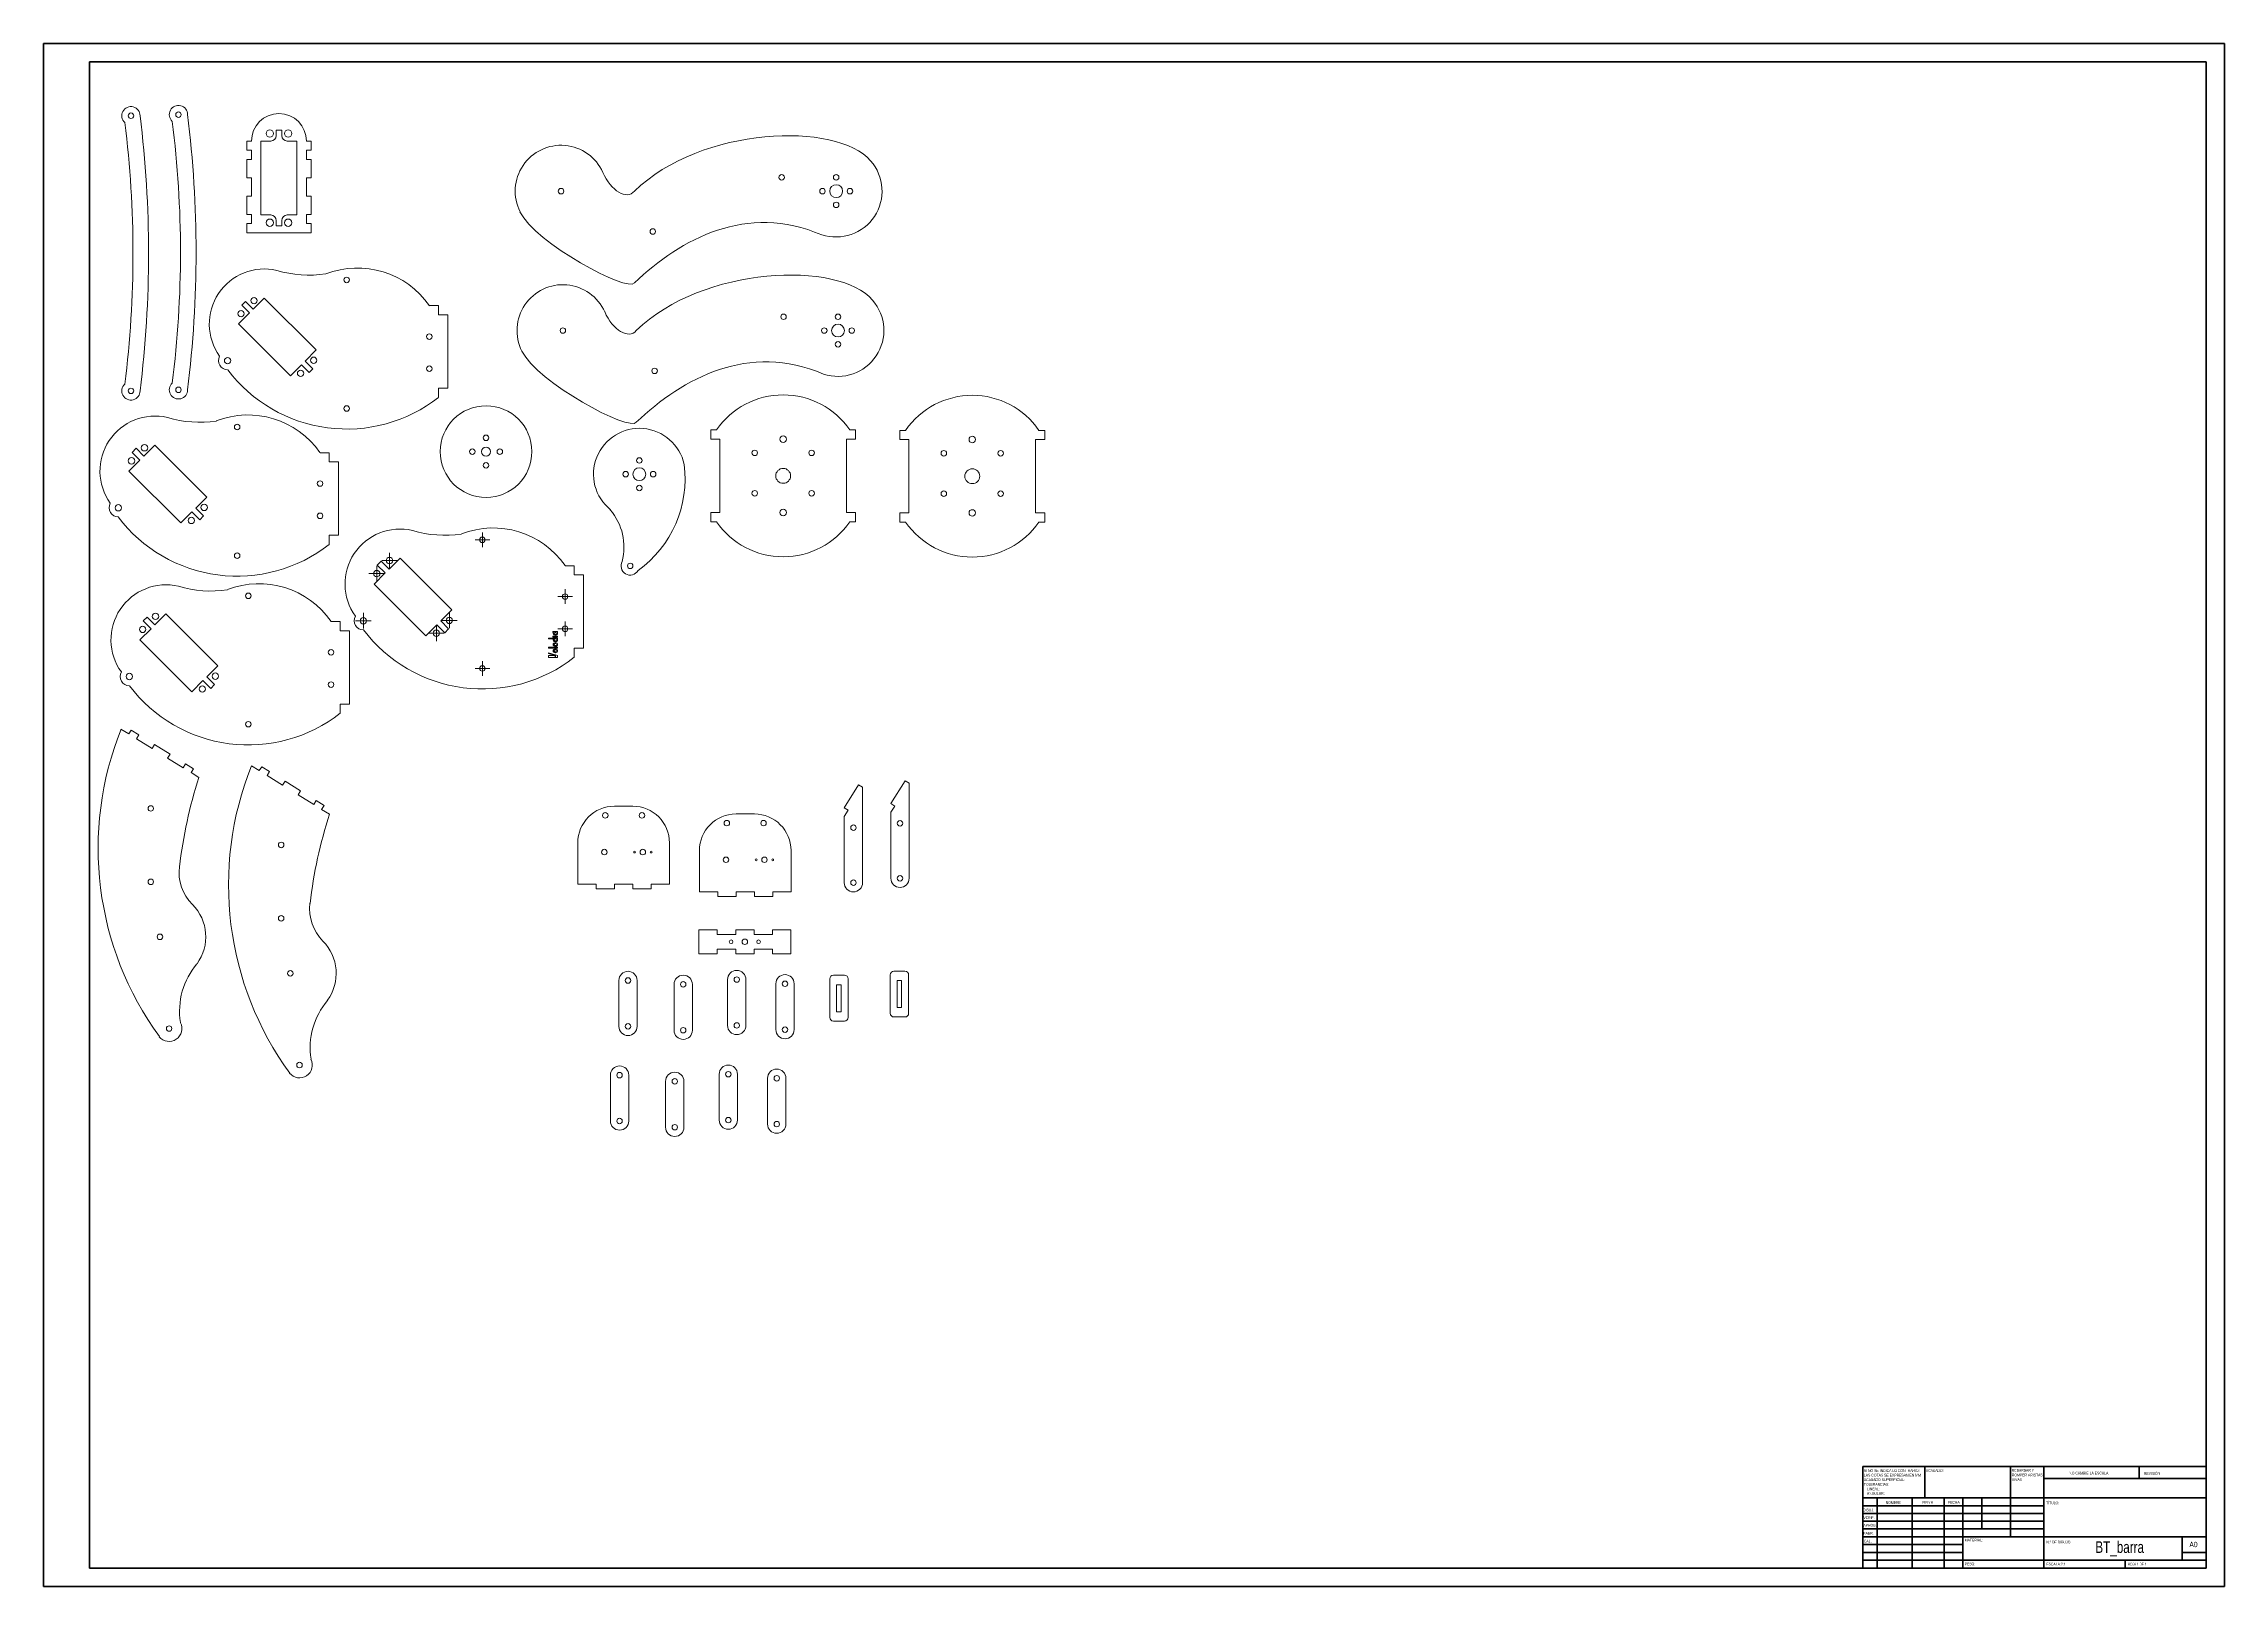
# Model space of a CAD drawing. Header units: millimetres. Extents: x 0 to 1189, y 0 to 841.
import ezdxf

# ---------------------------------------------------------------- set-up
doc = ezdxf.new("R2010")
doc.units = ezdxf.units.MM
doc.styles.add('SLDTEXTSTYLE0', font='TXT', dxfattribs={"width": 0.75})
doc.styles.add('SLDTEXTSTYLE1', font='TXT', dxfattribs={"width": 0.681818})

# ---------------------------------------------------------------- blocks, each defined once
blk = doc.blocks.new('SW_NOTE_0')
at = {"color": 0, "linetype": 'Continuous', "lineweight": 0, "char_height": 1.5, "attachment_point": 1, "style": 'SLDTEXTSTYLE0'}
for s, insert in [('REBARBAR Y', (0, 1.9)), ('VIVAS', (0, -3.1)), ('ROMPER ARISTAS', (0, -0.6))]:
    blk.add_mtext(s, dxfattribs=dict(at, insert=insert))
blk = doc.blocks.new('SW_NOTE_1')
at = {"color": 0, "linetype": 'Continuous', "lineweight": 0, "char_height": 1.5, "attachment_point": 1, "style": 'SLDTEXTSTYLE0'}
for s, insert in [('SI NO SE INDICA LO CONTRARIO:', (0, 1.9)), ('ACABADO SUPERFICIAL:', (0, -3.1)), ('TOLERANCIAS:', (0, -5.6)), ('LAS COTAS SE EXPRESAN EN MM', (0, -0.6)), ('ANGULAR:', (1.7, -10.6)), ('LINEAL:', (1.7, -8.1))]:
    blk.add_mtext(s, dxfattribs=dict(at, insert=insert))
blk = doc.blocks.new('SW_CENTERMARKSYMBOL_0')
at = {"color": 0, "linetype": 'Continuous', "lineweight": 0}
for p, q in [((-2.5, 0), (-4.25, 0)), ((0, 0), (-2.5, 0)), ((0, 2.5), (0, 4.25)), ((0, 0), (0, 2.5)), ((0, 0), (0, -2.5)), ((0, 0), (2.5, 0)), ((2.5, 0), (4.25, 0)), ((0, -2.5), (0, -4.25))]:
    blk.add_line(p, q, dxfattribs=at)
blk = doc.blocks.new('SW_CENTERMARKSYMBOL_1')
at = {"color": 0, "linetype": 'Continuous', "lineweight": 0}
for p, q in [((-2.5, 0), (-4, 0)), ((0, 0), (-2.5, 0)), ((0, 2.5), (0, 4)), ((0, 0), (0, 2.5)), ((0, 0), (0, -2.5)), ((0, 0), (2.5, 0)), ((2.5, 0), (4, 0)), ((0, -2.5), (0, -4))]:
    blk.add_line(p, q, dxfattribs=at)
blk = doc.blocks.new('SW_CENTERMARKSYMBOL_2')
at = {"color": 0, "linetype": 'Continuous', "lineweight": 0}
for p, q in [((-2.5, 0), (-4.25, 0)), ((0, 0), (-2.5, 0)), ((0, 2.5), (0, 4.25)), ((0, 0), (0, 2.5)), ((0, 0), (0, -2.5)), ((0, 0), (2.5, 0)), ((2.5, 0), (4.25, 0)), ((0, -2.5), (0, -4.25))]:
    blk.add_line(p, q, dxfattribs=at)
blk = doc.blocks.new('SW_CENTERMARKSYMBOL_3')
at = {"color": 0, "linetype": 'Continuous', "lineweight": 0}
for p, q in [((-2.5, 0), (-4.25, 0)), ((0, 0), (-2.5, 0)), ((0, 2.5), (0, 4.25)), ((0, 0), (0, 2.5)), ((0, 0), (0, -2.5)), ((0, 0), (2.5, 0)), ((2.5, 0), (4.25, 0)), ((0, -2.5), (0, -4.25))]:
    blk.add_line(p, q, dxfattribs=at)
blk = doc.blocks.new('SW_CENTERMARKSYMBOL_4')
at = {"color": 0, "linetype": 'Continuous', "lineweight": 0}
for p, q in [((-2.5, 0), (-4.25, 0)), ((0, 0), (-2.5, 0)), ((0, 2.5), (0, 4.25)), ((0, 0), (0, 2.5)), ((0, 0), (0, -2.5)), ((0, 0), (2.5, 0)), ((2.5, 0), (4.25, 0)), ((0, -2.5), (0, -4.25))]:
    blk.add_line(p, q, dxfattribs=at)
blk = doc.blocks.new('SW_CENTERMARKSYMBOL_5')
at = {"color": 0, "linetype": 'Continuous', "lineweight": 0}
for p, q in [((-2.5, 0), (-4.25, 0)), ((0, 0), (-2.5, 0)), ((0, 2.5), (0, 4.25)), ((0, 0), (0, 2.5)), ((0, 0), (0, -2.5)), ((0, 0), (2.5, 0)), ((2.5, 0), (4.25, 0)), ((0, -2.5), (0, -4.25))]:
    blk.add_line(p, q, dxfattribs=at)
blk = doc.blocks.new('SW_CENTERMARKSYMBOL_6')
at = {"color": 0, "linetype": 'Continuous', "lineweight": 0}
for p, q in [((-2.5, 0), (-4, 0)), ((0, 0), (-2.5, 0)), ((0, 2.5), (0, 4)), ((0, 0), (0, 2.5)), ((0, 0), (0, -2.5)), ((0, 0), (2.5, 0)), ((2.5, 0), (4, 0)), ((0, -2.5), (0, -4))]:
    blk.add_line(p, q, dxfattribs=at)
blk = doc.blocks.new('SW_CENTERMARKSYMBOL_7')
at = {"color": 0, "linetype": 'Continuous', "lineweight": 0}
for p, q in [((-2.5, 0), (-4, 0)), ((0, 0), (-2.5, 0)), ((0, 2.5), (0, 4)), ((0, 0), (0, 2.5)), ((0, 0), (0, -2.5)), ((0, 0), (2.5, 0)), ((2.5, 0), (4, 0)), ((0, -2.5), (0, -4))]:
    blk.add_line(p, q, dxfattribs=at)
blk = doc.blocks.new('SW_CENTERMARKSYMBOL_8')
at = {"color": 0, "linetype": 'Continuous', "lineweight": 0}
for p, q in [((-2.5, 0), (-4, 0)), ((0, 0), (-2.5, 0)), ((0, 2.5), (0, 4)), ((0, 0), (0, 2.5)), ((0, 0), (0, -2.5)), ((0, 0), (2.5, 0)), ((2.5, 0), (4, 0)), ((0, -2.5), (0, -4))]:
    blk.add_line(p, q, dxfattribs=at)

msp = doc.modelspace()

# ---------------------------------------------------------------- linework, layer by layer
at = {"color": 7, "linetype": 'Continuous', "lineweight": 40}
for p, q in [((0.1, 0.2), (0.1, 841.2)), ((0.1, 841.2), (1189.1, 841.2)), ((1189.1, 0.2), (1189.1, 841.2)), ((25.1, 10.2), (25.1, 831.2)), ((25.1, 831.2), (1179.1, 831.2)), ((1179.1, 10.2), (1179.1, 831.2)), ((991.9, 65.5), (1179.1, 65.5)), ((991.9, 65.5), (991.9, 10.2)), ((1025.7, 48.5), (1025.7, 65.5)), ((1072.5, 65.5), (1072.5, 27.2)), ((1090.7, 65.5), (1090.7, 10.2)), ((1142.7, 59.1), (1142.7, 65.5)), ((1179.1, 65.5), (1179.1, 10.2)), ((1179.1, 48.5), (991.9, 48.5)), ((999.7, 48.5), (999.7, 10.2)), ((1018.9, 48.5), (1018.9, 10.2)), ((1036.3, 48.5), (1036.3, 10.2)), ((1046.5, 10.2), (1046.5, 48.5)), ((1056.9, 31.5), (1056.9, 48.5)), ((1179.1, 59.1), (1090.7, 59.1)), ((1090.7, 44.2), (991.9, 44.2)), ((1090.7, 40), (991.9, 40)), ((1090.7, 35.7), (991.9, 35.7)), ((1090.7, 31.5), (991.9, 31.5)), ((1046.5, 27.2), (991.9, 27.2)), ((1046.5, 27.2), (1179.1, 27.2)), ((1166.1, 14.5), (1166.1, 27.2)), ((1046.5, 23), (991.9, 23)), ((1046.5, 18.7), (991.9, 18.7)), ((991.9, 14.5), (1179.1, 14.5)), ((1134.9, 10.2), (1134.9, 14.5)), ((1179.1, 18.7), (1166.1, 18.7)), ((0.1, 0.2), (1189.1, 0.2)), ((25.1, 10.2), (1179.1, 10.2))]:
    msp.add_line(p, q, dxfattribs=at)
at = {"color": 7, "linetype": 'Continuous', "lineweight": 15}
for p, q in [((110.9, 788.1), (110.9, 783.1)), ((113.4, 788.1), (110.9, 788.1)), ((123.9, 788.1), (118.6, 788.1)), ((118.6, 788.1), (118.6, 747.8)), ((129.9, 794.1), (126.9, 794.1)), ((126.9, 794.1), (126.9, 791.1)), ((129.9, 791.1), (129.9, 794.1)), ((138.1, 788.1), (132.9, 788.1)), ((138.1, 747.8), (138.1, 788.1)), ((145.9, 788.1), (143.4, 788.1)), ((145.9, 783.1), (145.9, 788.1)), ((110.9, 783.1), (113.4, 783.1)), ((110.9, 778.1), (110.9, 768.1)), ((113.4, 778.1), (110.9, 778.1)), ((113.4, 783.1), (113.4, 778.1)), ((143.4, 783.1), (145.9, 783.1)), ((143.4, 778.1), (143.4, 783.1)), ((145.9, 778.1), (143.4, 778.1)), ((145.9, 768.1), (145.9, 778.1)), ((110.9, 768.1), (113.4, 768.1)), ((113.4, 768.1), (113.4, 758.1)), ((143.4, 768.1), (145.9, 768.1)), ((143.4, 758.1), (143.4, 768.1)), ((110.9, 758.1), (110.9, 748.1)), ((113.4, 758.1), (110.9, 758.1)), ((145.9, 758.1), (143.4, 758.1)), ((145.9, 748.1), (145.9, 758.1)), ((110.9, 748.1), (113.4, 748.1)), ((110.9, 743.1), (110.9, 738.1)), ((113.4, 743.1), (110.9, 743.1)), ((110.9, 738.1), (145.9, 738.1)), ((113.4, 748.1), (113.4, 743.1)), ((118.6, 747.8), (123.9, 747.8)), ((126.9, 744.8), (126.9, 741.8)), ((126.9, 741.8), (129.9, 741.8)), ((129.9, 741.8), (129.9, 744.8)), ((132.9, 747.8), (138.1, 747.8)), ((143.4, 748.1), (145.9, 748.1)), ((143.4, 743.1), (143.4, 748.1)), ((145.9, 743.1), (143.4, 743.1)), ((145.9, 738.1), (145.9, 743.1)), ((120.4, 702.5), (114.4, 696.5)), ((148.7, 674.2), (120.4, 702.5)), ((112.3, 694.4), (106.3, 688.4)), ((110.2, 700.7), (108.1, 698.6)), ((108.1, 698.6), (112.3, 694.4)), ((114.4, 696.5), (110.2, 700.7)), ((215.4, 698.4), (210.4, 698.4)), ((215.4, 693.4), (215.4, 698.4)), ((220.4, 693.4), (215.4, 693.4)), ((220.4, 653.4), (220.4, 693.4)), ((106.3, 688.4), (134.6, 660.1)), ((134.6, 660.1), (140.6, 666.1)), ((140.6, 666.1), (144.8, 661.9)), ((142.7, 668.2), (148.7, 674.2)), ((146.9, 664), (142.7, 668.2)), ((144.8, 661.9), (146.9, 664)), ((215.4, 653.4), (220.4, 653.4)), ((215.4, 648.4), (215.4, 653.4)), ((363.8, 630.6), (363.8, 625.6)), ((367, 630.6), (363.8, 630.6)), ((442.8, 630.6), (439.7, 630.6)), ((442.8, 625.6), (442.8, 630.6)), ((466.9, 630.4), (466.9, 625.4)), ((470.1, 630.4), (466.9, 630.4)), ((545.9, 630.4), (542.7, 630.4)), ((545.9, 625.4), (545.9, 630.4)), ((50.5, 620.6), (48.4, 618.4)), ((48.4, 618.4), (52.6, 614.2)), ((54.8, 616.3), (50.5, 620.6)), ((60.8, 622.3), (54.8, 616.3)), ((89.1, 594), (60.8, 622.3)), ((363.8, 625.6), (368.8, 625.6)), ((368.8, 625.6), (368.8, 585.6)), ((437.8, 625.6), (442.8, 625.6)), ((437.8, 585.6), (437.8, 625.6)), ((466.9, 625.4), (471.9, 625.4)), ((471.9, 625.4), (471.9, 585.4)), ((540.9, 625.4), (545.9, 625.4)), ((540.9, 585.4), (540.9, 625.4)), ((52.6, 614.2), (46.6, 608.2)), ((46.6, 608.2), (74.9, 579.9)), ((155.8, 618.2), (150.8, 618.2)), ((155.8, 613.2), (155.8, 618.2)), ((160.8, 613.2), (155.8, 613.2)), ((160.8, 573.2), (160.8, 613.2)), ((74.9, 579.9), (80.9, 585.9)), ((80.9, 585.9), (85.2, 581.7)), ((83, 588), (89.1, 594)), ((87.3, 583.8), (83, 588)), ((85.2, 581.7), (87.3, 583.8)), ((363.8, 585.6), (363.8, 580.6)), ((368.8, 585.6), (363.8, 585.6)), ((442.8, 585.6), (437.8, 585.6)), ((442.8, 580.6), (442.8, 585.6)), ((466.9, 585.4), (466.9, 580.4)), ((471.9, 585.4), (466.9, 585.4)), ((545.9, 585.4), (540.9, 585.4)), ((545.9, 580.4), (545.9, 585.4)), ((155.8, 573.2), (160.8, 573.2)), ((155.8, 568.2), (155.8, 573.2)), ((363.8, 580.6), (367, 580.6)), ((439.7, 580.6), (442.8, 580.6)), ((466.9, 580.4), (470.1, 580.4)), ((542.7, 580.4), (545.9, 580.4)), ((184.1, 559), (182, 556.9)), ((188.4, 554.8), (184.1, 559)), ((194.4, 560.8), (188.4, 554.8)), ((222.7, 532.5), (194.4, 560.8)), ((186.3, 552.7), (180.3, 546.6)), ((182, 556.9), (186.3, 552.7)), ((289.4, 556.6), (284.4, 556.6)), ((289.4, 551.6), (289.4, 556.6)), ((294.4, 551.6), (289.4, 551.6)), ((294.4, 511.6), (294.4, 551.6)), ((180.3, 546.6), (208.5, 518.4)), ((56.5, 528.6), (54.4, 526.5)), ((54.4, 526.5), (58.7, 522.2)), ((60.8, 524.4), (56.5, 528.6)), ((66.8, 530.4), (60.8, 524.4)), ((95.1, 502.1), (66.8, 530.4)), ((161.8, 526.2), (156.8, 526.2)), ((161.8, 521.2), (161.8, 526.2)), ((208.5, 518.4), (214.5, 524.4)), ((214.5, 524.4), (218.8, 520.1)), ((216.7, 526.5), (222.7, 532.5)), ((220.9, 522.2), (216.7, 526.5)), ((58.7, 522.2), (52.6, 516.2)), ((52.6, 516.2), (80.9, 487.9)), ((166.8, 521.2), (161.8, 521.2)), ((166.8, 481.2), (166.8, 521.2)), ((218.8, 520.1), (220.9, 522.2)), ((279, 517.2), (275.3, 517.2)), ((275.3, 517.2), (275.3, 516.7)), ((275.3, 516.7), (278, 516.7)), ((279, 512.2), (275.3, 512.2)), ((275.3, 512.2), (275.3, 511.7)), ((275.3, 511.7), (279, 511.7)), ((279, 520.7), (277.8, 520.7)), ((277.8, 520.7), (277.8, 520.2)), ((277.8, 520.2), (278, 520.2)), ((279, 518.2), (277.8, 518.2)), ((277.8, 518.2), (277.8, 517.7)), ((277.8, 517.7), (279, 517.7)), ((279, 520.2), (279, 520.7)), ((279, 518.7), (279, 519.2)), ((279, 517.7), (279, 518.2)), ((279, 516.7), (279, 517.2)), ((279, 515.2), (279, 515.7)), ((279, 514.2), (279, 514.7)), ((279, 512.7), (279, 513.2)), ((279, 511.7), (279, 512.2)), ((280.3, 520.7), (279.2, 520.7)), ((279.2, 520.7), (279.2, 520.2)), ((279.2, 519.2), (279.2, 518.7)), ((279.2, 518.2), (279.2, 517.7)), ((280.3, 518.2), (279.2, 518.2)), ((279.2, 517.7), (280.3, 517.7)), ((279.2, 517.2), (279.2, 516.7)), ((280.3, 517.2), (279.2, 517.2)), ((279.2, 515.7), (279.2, 515.2)), ((279.2, 514.7), (279.2, 514.2)), ((279.2, 513.2), (279.2, 512.7)), ((279.2, 512.2), (279.2, 511.7)), ((280.3, 512.2), (279.2, 512.2)), ((279.2, 511.7), (280.3, 511.7)), ((280.2, 520.2), (280.3, 520.2)), ((280.2, 516.7), (280.3, 516.7)), ((280.3, 520.2), (280.3, 520.7)), ((280.3, 517.7), (280.3, 518.2)), ((280.3, 516.7), (280.3, 517.2)), ((280.3, 511.7), (280.3, 512.2)), ((289.4, 511.6), (294.4, 511.6)), ((289.4, 506.6), (289.4, 511.6)), ((89.1, 496.1), (95.1, 502.1)), ((279, 508.1), (275.3, 509.2)), ((275.3, 509.2), (275.3, 508.7)), ((275.3, 508.7), (278.8, 507.6)), ((278.8, 507.6), (275.3, 507.6)), ((275.3, 507.6), (275.3, 506.6)), ((275.3, 506.6), (279, 506.6)), ((279, 510.7), (279, 511.2)), ((279, 509.2), (279, 509.7)), ((279, 506.6), (279, 508.1)), ((279.2, 511.2), (279.2, 510.7)), ((279.2, 509.7), (279.2, 509.2)), ((280.3, 507.6), (279.2, 508)), ((279.2, 508), (279.2, 506.6)), ((279.2, 506.6), (280.3, 506.6)), ((280.3, 506.6), (280.3, 507.6)), ((80.9, 487.9), (86.9, 494)), ((86.9, 494), (91.2, 489.7)), ((93.3, 491.8), (89.1, 496.1)), ((91.2, 489.7), (93.3, 491.8)), ((161.8, 481.2), (166.8, 481.2)), ((161.8, 476.2), (161.8, 481.2)), ((46.5, 464.9), (42.2, 467.5)), ((47.8, 467), (46.5, 464.9)), ((52, 464.4), (47.8, 467)), ((50.7, 462.2), (52, 464.4)), ((59.2, 457), (50.7, 462.2)), ((60.5, 459.1), (59.2, 457)), ((69, 453.8), (60.5, 459.1)), ((67.7, 451.7), (69, 453.8)), ((76.2, 446.4), (67.7, 451.7)), ((77.5, 448.6), (76.2, 446.4)), ((81.8, 445.9), (77.5, 448.6)), ((80.5, 443.8), (81.8, 445.9)), ((84.7, 441.2), (80.5, 443.8)), ((117.6, 444.9), (113.4, 447.5)), ((119, 447), (117.6, 444.9)), ((123.2, 444.4), (119, 447)), ((121.9, 442.3), (123.2, 444.4)), ((130.4, 437), (121.9, 442.3)), ((131.7, 439.1), (130.4, 437)), ((140.2, 433.8), (131.7, 439.1)), ((138.9, 431.7), (140.2, 433.8)), ((147.4, 426.5), (138.9, 431.7)), ((148.7, 428.6), (147.4, 426.5)), ((153, 425.9), (148.7, 428.6)), ((444.4, 437.1), (436.6, 424.6)), ((446.6, 435.8), (444.4, 437.1)), ((446.6, 383.8), (446.6, 435.8)), ((469.8, 439.4), (462, 426.9)), ((472, 438.1), (469.8, 439.4)), ((472, 386.2), (472, 438.1)), ((151.6, 423.8), (153, 425.9)), ((155.9, 421.2), (151.6, 423.8)), ((321.3, 425.5), (311.3, 425.5)), ((387.6, 421.3), (377.6, 421.3)), ((436.6, 424.6), (438.7, 423.3)), ((438.7, 423.3), (436.6, 419.9)), ((436.6, 419.9), (436.6, 383.8)), ((462, 426.9), (464.1, 425.6)), ((464.1, 425.6), (462, 422.3)), ((462, 422.3), (462, 386.2)), ((291.3, 405.5), (291.3, 383)), ((341.3, 383), (341.3, 405.5)), ((357.6, 401.3), (357.6, 378.8)), ((407.6, 378.8), (407.6, 401.3)), ((291.3, 383), (301.3, 383)), ((301.3, 383), (301.3, 380.5)), ((301.3, 380.5), (311.3, 380.5)), ((311.3, 383), (321.3, 383)), ((311.3, 380.5), (311.3, 383)), ((321.3, 383), (321.3, 380.5)), ((321.3, 380.5), (331.3, 380.5)), ((331.3, 383), (341.3, 383)), ((331.3, 380.5), (331.3, 383)), ((357.6, 378.8), (367.6, 378.8)), ((367.6, 378.8), (367.6, 376.3)), ((367.6, 376.3), (377.6, 376.3)), ((377.6, 378.8), (387.6, 378.8)), ((377.6, 376.3), (377.6, 378.8)), ((387.6, 378.8), (387.6, 376.3)), ((387.6, 376.3), (397.6, 376.3)), ((397.6, 378.8), (407.6, 378.8)), ((397.6, 376.3), (397.6, 378.8)), ((357.4, 358.1), (357.4, 345.1)), ((367.4, 358.1), (357.4, 358.1)), ((367.4, 355.6), (367.4, 358.1)), ((377.4, 358.1), (377.4, 355.6)), ((387.4, 358.1), (377.4, 358.1)), ((387.4, 355.6), (387.4, 358.1)), ((397.4, 358.1), (397.4, 355.6)), ((407.4, 358.1), (397.4, 358.1)), ((407.4, 345.1), (407.4, 358.1)), ((357.4, 345.1), (367.4, 345.1)), ((377.4, 355.6), (367.4, 355.6)), ((367.4, 347.6), (377.4, 347.6)), ((367.4, 345.1), (367.4, 347.6)), ((377.4, 347.6), (377.4, 345.1)), ((377.4, 345.1), (387.4, 345.1)), ((397.4, 355.6), (387.4, 355.6)), ((387.4, 347.6), (397.4, 347.6)), ((387.4, 345.1), (387.4, 347.6)), ((397.4, 347.6), (397.4, 345.1)), ((397.4, 345.1), (407.4, 345.1)), ((436.7, 333.4), (430.7, 333.4)), ((461.7, 333.6), (461.7, 312.6)), ((469.7, 335.6), (463.7, 335.6)), ((471.7, 312.6), (471.7, 333.6)), ((313.7, 330.5), (313.7, 305.5)), ((323.7, 305.5), (323.7, 330.5)), ((343.8, 328.4), (343.8, 303.4)), ((353.8, 303.4), (353.8, 328.4)), ((373, 331), (373, 306)), ((383, 306), (383, 331)), ((399.3, 328.7), (399.3, 303.7)), ((409.3, 303.7), (409.3, 328.7)), ((428.7, 331.4), (428.7, 310.4)), ((432.4, 328.2), (432.4, 313.5)), ((434.9, 328.2), (432.4, 328.2)), ((434.9, 313.5), (434.9, 328.2)), ((438.7, 310.4), (438.7, 331.4)), ((465.4, 330.5), (465.4, 315.7)), ((467.9, 330.5), (465.4, 330.5)), ((467.9, 315.7), (467.9, 330.5)), ((432.4, 313.5), (434.9, 313.5)), ((463.7, 310.6), (469.7, 310.6)), ((465.4, 315.7), (467.9, 315.7)), ((430.7, 308.4), (436.7, 308.4)), ((309.1, 278.9), (309.1, 253.9)), ((319.1, 253.9), (319.1, 278.9)), ((339.2, 275.5), (339.2, 250.5)), ((349.2, 250.5), (349.2, 275.5)), ((368.4, 279.4), (368.4, 254.4)), ((378.4, 254.4), (378.4, 279.4)), ((394.8, 277.2), (394.8, 252.2)), ((404.8, 252.2), (404.8, 277.2))]:
    msp.add_line(p, q, dxfattribs=at)
for centre, radius in [((47.7, 801.9), 1.5), ((73.6, 802.5), 1.5), ((123.4, 792.2), 2), ((133.4, 792.2), 2), ((282.2, 760.8), 1.5), ((402.5, 768.3), 1.5), ((424.7, 760.8), 1.5), ((432.2, 760.8), 3.5), ((432.2, 768.3), 1.5), ((439.7, 760.8), 1.5), ((432.2, 753.3), 1.5), ((123.4, 743.6), 2), ((133.4, 743.6), 2), ((332.2, 738.8), 1.5), ((165.3, 712.4), 1.5), ((114.8, 701.1), 1.75), ((107.7, 694), 1.75), ((403.5, 692.3), 1.5), ((433.2, 692.3), 1.5), ((210.4, 681.5), 1.5), ((283.2, 684.8), 1.5), ((425.7, 684.8), 1.5), ((433.2, 684.8), 3.5), ((433.2, 677.3), 1.5), ((440.7, 684.8), 1.5), ((100.4, 668.4), 1.75), ((147.3, 668.6), 1.75), ((73.6, 652.5), 1.5), ((140.2, 661.5), 1.75), ((210.4, 664), 1.5), ((333.2, 662.8), 1.5), ((47.7, 651.9), 1.5), ((165.3, 642.3), 1.5), ((241.3, 618.8), 25), ((105.6, 632.2), 1.5), ((55.1, 620.9), 1.75), ((233.8, 618.8), 1.5), ((241.3, 618.8), 2.5), ((241.3, 626.3), 1.5), ((248.8, 618.8), 1.5), ((387.8, 618.1), 1.5), ((403.3, 625.6), 1.75), ((418.8, 618.1), 1.5), ((490.9, 617.9), 1.5), ((506.4, 625.4), 1.75), ((521.9, 617.9), 1.5), ((48, 613.8), 1.75), ((241.3, 611.3), 1.5), ((317.4, 606.5), 1.5), ((324.9, 606.5), 3.5), ((324.9, 614), 1.5), ((332.4, 606.5), 1.5), ((403.3, 605.6), 4.05), ((506.4, 605.4), 4.05), ((150.8, 601.4), 1.5), ((324.9, 599), 1.5), ((387.8, 596.1), 1.5), ((418.8, 596.1), 1.5), ((490.9, 595.9), 1.5), ((521.9, 595.9), 1.5), ((40.8, 588.2), 1.75), ((80.6, 581.3), 1.75), ((87.6, 588.4), 1.75), ((150.8, 583.8), 1.5), ((403.3, 585.6), 1.75), ((506.4, 585.4), 1.75), ((239.3, 570.7), 1.5), ((105.6, 562.1), 1.5), ((188.7, 559.4), 1.75), ((181.7, 552.3), 1.75), ((319.9, 556.5), 1.5), ((111.7, 540.2), 1.5), ((284.4, 539.8), 1.5), ((54.1, 521.9), 1.75), ((61.1, 529), 1.75), ((174.4, 526.6), 1.75), ((221.3, 526.8), 1.75), ((284.4, 522.2), 1.5), ((214.2, 519.8), 1.75), ((156.8, 509.4), 1.5), ((239.3, 500.6), 1.5), ((46.8, 496.2), 1.75), ((86.6, 489.4), 1.75), ((93.7, 496.4), 1.75), ((156.8, 491.8), 1.5), ((111.7, 470.2), 1.5), ((58.5, 424.3), 1.5), ((306.3, 420.5), 1.5), ((326.3, 420.5), 1.5), ((372.6, 416.3), 1.5), ((392.6, 416.3), 1.5), ((467, 416.2), 1.5), ((129.6, 404.4), 1.5), ((441.6, 413.8), 1.5), ((305.8, 400.5), 1.5), ((322.3, 400.5), 0.5), ((326.8, 400.5), 1.5), ((331.3, 400.5), 0.5), ((372.1, 396.3), 1.5), ((388.6, 396.3), 0.5), ((393.1, 396.3), 1.5), ((397.6, 396.3), 0.5), ((58.5, 384.3), 1.5), ((441.6, 383.8), 1.5), ((467, 386.2), 1.5), ((129.6, 364.4), 1.5), ((63.5, 354.3), 1.5), ((374.9, 351.6), 1), ((382.4, 351.6), 1.5), ((389.9, 351.6), 0.978), ((134.6, 334.4), 1.5), ((318.7, 330.5), 1.5), ((348.8, 328.4), 1.5), ((378, 331), 1.5), ((404.3, 328.7), 1.5), ((68.5, 304.3), 1.5), ((318.7, 305.5), 1.5), ((348.8, 303.4), 1.5), ((378, 306), 1.5), ((404.3, 303.7), 1.5), ((139.6, 284.4), 1.5), ((314.1, 278.9), 1.5), ((344.2, 275.5), 1.5), ((373.4, 279.4), 1.5), ((399.8, 277.2), 1.5), ((314.1, 253.9), 1.5), ((344.2, 250.5), 1.5), ((373.4, 254.4), 1.5), ((399.8, 252.2), 1.5)]:
    msp.add_circle(centre, radius, dxfattribs=at)
for centre, radius, start, end in [((47.7, 801.9), 5, 0, 227.4449), ((-521.4, 726.9), 570.2, 352.8147, 7.1853), ((-555.4, 726.9), 612.7, 352.9691, 7.0309), ((73.6, 802.5), 5, 0, 227.4449), ((-495.5, 727.5), 570.2, 352.8147, 7.1853), ((-529.5, 727.5), 612.7, 352.9691, 7.0309), ((128.4, 788.1), 15, 0, 180), ((123.9, 791.1), 3, 270, 0), ((132.9, 791.1), 3, 180, 270), ((282.2, 760.8), 25, 24.1558, 206.7221), ((432.2, 760.8), 25, 251.6884, 41.3279), ((123.9, 744.8), 3, 0, 90), ((132.9, 744.8), 3, 90, 180), ((120.4, 688.4), 30, 76.9279, 215.7524), ((144.8, 776.2), 61.2, 253.2609, 278.5544), ((171.2, 671.2), 47.7, 34.6792, 111.254), ((283.2, 684.8), 25, 24.1558, 206.7221), ((433.2, 684.8), 25, 251.6884, 41.3279), ((100.4, 668.4), 5, 150.3768, 270), ((47.7, 651.9), 5, 132.5551, 0), ((73.6, 652.5), 5, 132.5551, 0), ((165.3, 712.4), 81.3, 217.0724, 308.0648), ((403.3, 605.6), 44.1, 34.5428, 145.4572), ((506.4, 605.4), 44.1, 34.5428, 145.4572), ((60.8, 608.2), 30, 76.9279, 215.7524), ((85.2, 696), 61.2, 253.2609, 278.5544), ((111.5, 591.1), 47.7, 34.6792, 111.254), ((324.9, 606.5), 25, 12.2643, 230.952), ((288.1, 604), 61.7, 305.779, 7.2656), ((40.8, 588.2), 5, 150.3768, 270), ((105.6, 632.2), 81.3, 217.0724, 308.0648), ((285.6, 566.9), 30.9, 345.0884, 40.6165), ((194.4, 546.6), 30, 76.9279, 215.7524), ((218.8, 634.4), 61.2, 253.2609, 278.5544), ((245.2, 529.5), 47.7, 34.6792, 111.254), ((403.3, 605.6), 44.1, 214.5428, 325.4572), ((506.4, 605.4), 44.1, 214.5428, 325.4572), ((319.9, 556.5), 5, 150.1885, 329.0762), ((66.8, 516.2), 30, 76.9279, 215.7524), ((91.2, 604), 61.2, 253.2609, 278.5544), ((117.6, 499.1), 47.7, 34.6792, 111.254), ((174.4, 526.6), 5, 150.3768, 270), ((239.3, 570.7), 81.3, 217.0724, 308.0648), ((46.8, 496.2), 5, 150.3768, 270), ((111.7, 540.2), 81.3, 217.0724, 308.0648), ((204.5, 402.6), 174.7, 158.1908, 216.0082), ((332.3, 361.7), 260, 162.2037, 173.1884), ((275.6, 382.6), 174.7, 158.1908, 216.0082), ((403.5, 341.7), 260, 162.2037, 173.1884), ((311.3, 405.5), 20, 90, 180), ((321.3, 405.5), 20, 0, 90), ((377.6, 401.3), 20, 90, 180), ((387.6, 401.3), 20, 0, 90), ((98.9, 389.6), 25, 173.1884, 224.8148), ((441.6, 383.8), 5, 180, 0), ((467, 386.2), 5, 180, 0), ((63.5, 354.3), 25, 323.983, 44.8148), ((170.1, 369.6), 25, 173.1884, 224.8148), ((134.6, 334.4), 25, 323.983, 44.8148), ((114.2, 313.8), 40, 139.7203, 188.9754), ((318.7, 330.5), 5, 0, 180), ((348.8, 328.4), 5, 0, 180), ((378, 331), 5, 0, 180), ((404.3, 328.7), 5, 0, 180), ((430.7, 331.4), 2, 90, 180), ((436.7, 331.4), 2, 0, 90), ((463.7, 333.6), 2, 90, 180), ((469.7, 333.6), 2, 0, 90), ((185.4, 293.8), 40, 139.7203, 188.9754), ((430.7, 310.4), 2, 180, 270), ((436.7, 310.4), 2, 270, 0), ((463.7, 312.6), 2, 180, 270), ((469.7, 312.6), 2, 270, 0), ((68.5, 304.3), 7, 219.8923, 27.1855), ((318.7, 305.5), 5, 180, 0), ((348.8, 303.4), 5, 180, 0), ((378, 306), 5, 180, 0), ((404.3, 303.7), 5, 180, 0), ((139.6, 284.4), 7, 219.8923, 27.1855), ((314.1, 278.9), 5, 0, 180), ((344.2, 275.5), 5, 0, 180), ((373.4, 279.4), 5, 0, 180), ((399.8, 277.2), 5, 0, 180), ((314.1, 253.9), 5, 180, 0), ((344.2, 250.5), 5, 180, 0), ((373.4, 254.4), 5, 180, 0), ((399.8, 252.2), 5, 180, 0)]:
    msp.add_arc(centre, radius, start, end, dxfattribs=at)
for centre, major_axis, ratio, start_param, end_param in [((279.1, 519.7), (-1.25, 0), 0.8, 5.760094, 7.774221), ((279.1, 516.2), (-1.25, 0), 0.799999, 5.761355, 7.775027), ((279.1, 513.7), (-1.25, 0), 0.799995, 4.795183, 7.776605), ((279.1, 519.7), (-0.75, 0), 0.666619, 4.846284, 7.720432), ((279.1, 516.2), (-0.75, 0.001), 0.666619, 4.846759, 7.720907), ((279.1, 513.7), (-0.75, 0.002), 0.666617, 4.847936, 7.722085), ((279.1, 519.7), (-0.75, 0), 0.666619, 1.704691, 4.57884), ((279.1, 519.7), (-1.25, 0), 0.8, 1.651207, 3.665699), ((279.1, 516.2), (-0.75, 0.001), 0.666619, 1.705166, 4.579315), ((279.1, 516.2), (-1.25, 0), 0.799999, 1.652013, 3.666959), ((279.1, 513.7), (-1.25, 0), 0.799995, 1.653591, 4.635013), ((279.1, 513.7), (-0.75, 0.002), 0.666617, 1.706344, 4.580493), ((279.1, 510.2), (-1.25, 0), 0.8, 4.792475, 7.773896), ((279.1, 510.2), (-0.75, 0), 0.666619, 4.846111, 7.72026), ((279.1, 510.2), (-1.25, 0), 0.8, 1.650882, 4.632303), ((279.1, 510.2), (-0.75, 0), 0.666619, 1.704518, 4.578667)]:
    msp.add_ellipse(centre, major_axis=major_axis, ratio=ratio, start_param=start_param, end_param=end_param, dxfattribs=at)
for points in [[(450.9, 777.3), (432.6, 798.9), (358.5, 796.1), (322.2, 760.8)], [(322.2, 760.8), (318.1, 755.8), (309.3, 760.8), (305, 771)], [(259.8, 749.5), (268, 732.4), (318.8, 705.4), (322.2, 710.8)], [(322.2, 710.8), (347.8, 735), (383.2, 754.4), (424.3, 737)], [(452, 701.4), (433.7, 723), (359.5, 720.1), (323.2, 684.8)], [(323.2, 684.8), (319.1, 679.9), (310.3, 684.9), (306, 695.1)], [(323.2, 634.8), (348.9, 659.1), (384.3, 678.4), (425.3, 661.1)], [(260.9, 673.6), (269.1, 656.4), (319.8, 629.5), (323.2, 634.8)]]:
    msp.add_open_spline(points, degree=3, dxfattribs=at)

# ---------------------------------------------------------------- block references
at = {"color": 7, "linetype": 'Continuous', "lineweight": 0}
for name, p in [('SW_CENTERMARKSYMBOL_1', (239.3, 570.7)), ('SW_CENTERMARKSYMBOL_3', (188.7, 559.4)), ('SW_CENTERMARKSYMBOL_2', (181.7, 552.3)), ('SW_CENTERMARKSYMBOL_6', (284.4, 539.8)), ('SW_CENTERMARKSYMBOL_0', (174.4, 526.6)), ('SW_CENTERMARKSYMBOL_5', (214.2, 519.8)), ('SW_CENTERMARKSYMBOL_4', (221.3, 526.8)), ('SW_CENTERMARKSYMBOL_7', (284.4, 522.2)), ('SW_CENTERMARKSYMBOL_8', (239.3, 500.6)), ('SW_NOTE_1', (992.5, 62.2)), ('SW_NOTE_0', (1073.2, 62.3))]:
    msp.add_blockref(name, p, dxfattribs=at)

# ---------------------------------------------------------------- texts
for s, insert, char_height, attachment_point, style in [('ACABADO:', (1026.3, 64.1), 1.5, 1, 'SLDTEXTSTYLE0'), ('NO CAMBIE LA ESCALA', (1104.5, 62.7), 1.5, 1, 'SLDTEXTSTYLE0'), ('REVISIÓN', (1145.2, 62.5), 1.5, 1, 'SLDTEXTSTYLE0'), ('DIBUJ.', (992.1, 42.6), 1.5, 1, 'SLDTEXTSTYLE0'), ('VERIF.', (992.3, 38.4), 1.5, 1, 'SLDTEXTSTYLE0'), ('NOMBRE', (1004.4, 46.7), 1.5, 1, 'SLDTEXTSTYLE0'), ('FIRMA', (1024.4, 46.8), 1.5, 1, 'SLDTEXTSTYLE0'), ('FECHA', (1038.4, 46.8), 1.5, 1, 'SLDTEXTSTYLE0'), ('TÍTULO:', (1091.8, 46.5), 1.5, 1, 'SLDTEXTSTYLE0'), ('APROB.', (992.3, 34.3), 1.5, 1, 'SLDTEXTSTYLE0'), ('FABR.', (992.3, 29.9), 1.5, 1, 'SLDTEXTSTYLE0'), ('CAL.', (992.5, 25.6), 1.5, 1, 'SLDTEXTSTYLE0'), ('MATERIAL:', (1047.5, 26.2), 1.5, 1, 'SLDTEXTSTYLE0'), ('N.º DE DIBUJO', (1092, 25.1), 1.5, 1, 'SLDTEXTSTYLE0'), ('BT_barra', (1132, 24.8), 6.35, 2, 'SLDTEXTSTYLE0'), ('A0', (1170, 24.5), 2.91, 1, 'SLDTEXTSTYLE0'), ('PESO:', (1047.5, 13.2), 1.5, 1, 'SLDTEXTSTYLE0'), ('ESCALA:2:1', (1092, 13.1), 1.5, 1, 'SLDTEXTSTYLE0'), ('HOJA 1 DE 1', (1136.4, 13.1), 1.5, 1, 'SLDTEXTSTYLE1')]:
    msp.add_mtext(s, dxfattribs=dict(at, insert=insert, char_height=char_height, attachment_point=attachment_point, style=style))

doc.saveas('drawing.dxf')
